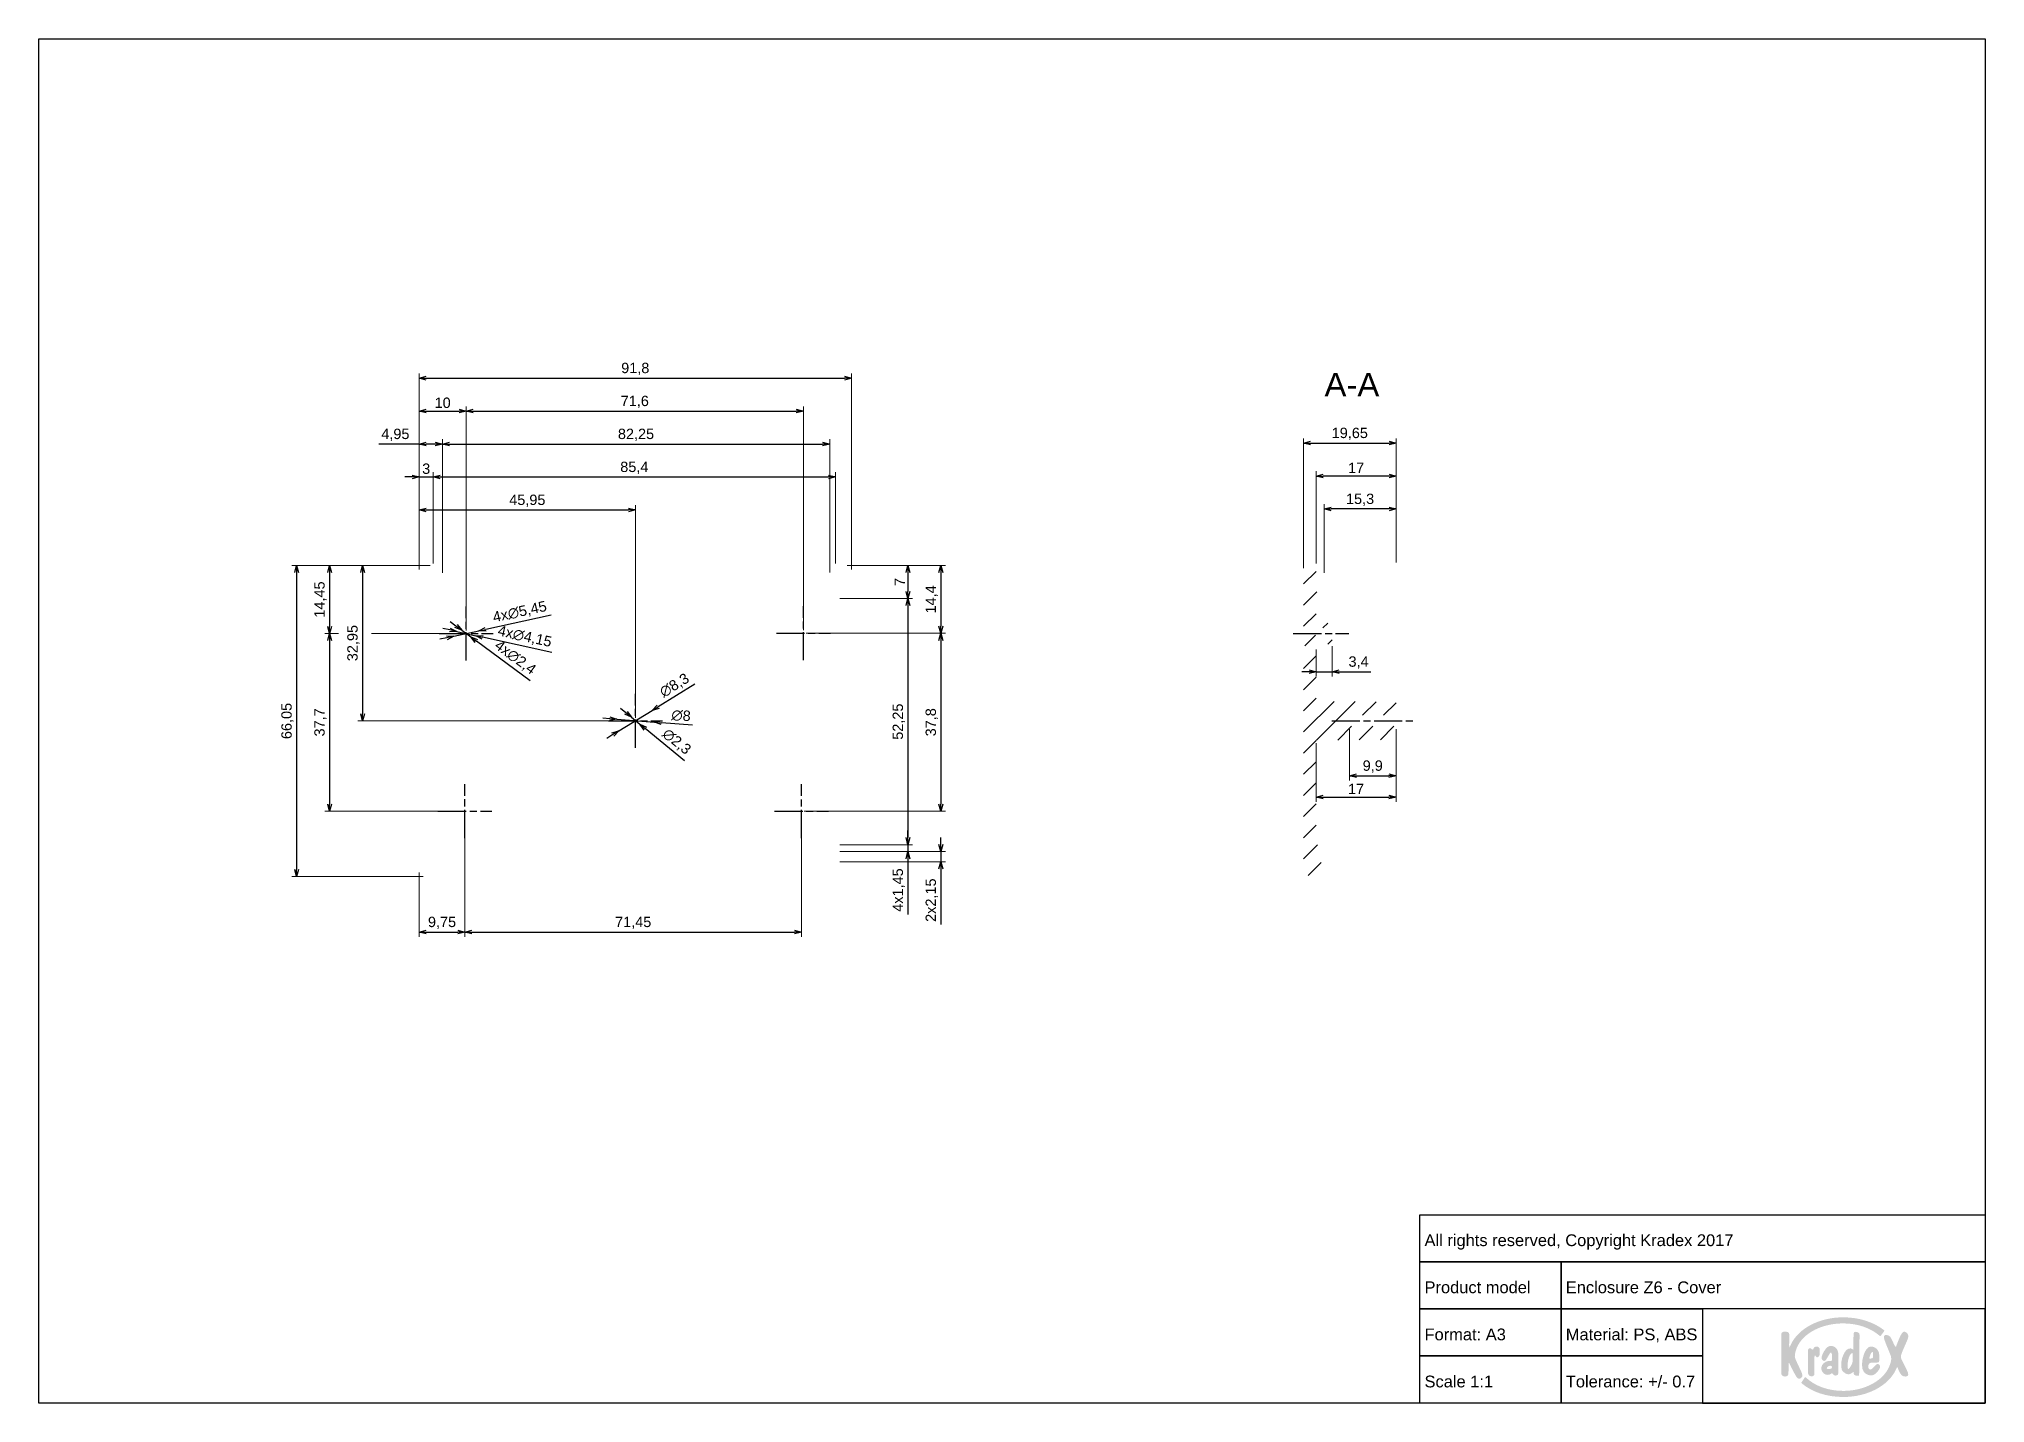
# Paper-space layout 'Cover' of a CAD drawing. Header units: millimetres. Extents: x 0 to 413, y 1 to 290.
import ezdxf

# ---------------------------------------------------------------- set-up
doc = ezdxf.new("R2010")
doc.units = ezdxf.units.MM
doc.linetypes.add('ACAD_ISO10W100', pattern=[18, 12, -3, 0, -3])
doc.linetypes.add('AM_ISO08W050x2', pattern=[9, 6, -0.75, 1.5, -0.75])
for name, color, linetype, lineweight in [('MD_Annotation', 7, 'Continuous', 25), ('MD_Axes', 7, 'ACAD_ISO10W100', 25), ('MD_Hatching', 7, 'Continuous', 25)]:
    doc.layers.add(name, color=color, linetype=linetype, lineweight=lineweight)
doc.layers.add('Tabelka', color=7, linetype='Continuous')
doc.styles.get("Standard").update_dxf_attribs({"font": 'arial.ttf'})
doc.dimstyles.new('ISO-25', dxfattribs={"dimtxt": 2.2, "dimasz": 1.5, "dimexe": 1, "dimexo": 0.625, "dimtad": 1, "dimrnd": 0.05, "dimtxsty": 'Standard', "dimblk": 'OPEN30', "dimcen": 2.5, "dimadec": 0, "dimazin": 0, "dimtfac": 1, "dimtmove": 0, "dimatfit": 3, "dimfxl": 1, "dimlwe": 18, "dimarcsym": 0})

psp = doc.layouts.new('Cover')

# ---------------------------------------------------------------- texts
at = {"insert": (293.476, 40.521), "char_height": 2.5, "attachment_point": 1}
psp.add_mtext_dynamic_manual_height_columns('\\P All rights reserved, Copyright Kradex 2017', width=120, gutter_width=12.5, heights=[0], dxfattribs=at)
at = {"layer": 'MD_Annotation', "color": 7, "insert": (279.028, 214.285), "char_height": 5, "width": 14.29059, "attachment_point": 8}
psp.add_mtext('A-A', dxfattribs=at)
at = {"layer": 'Tabelka', "char_height": 2.5, "attachment_point": 1}
for s, width, heights, insert in [('\\pi15;\\P\\pi0; Product model', 30, [9.962], (293.476, 30.521)), ('\\P Enclosure Z6 - Cover ', 90, [0], (323.476, 30.521)), ('\\P Format: A3', 30, [0], (293.476, 20.521)), ('\\P Material: PS, ABS', 30, [0], (323.476, 20.521)), ('\\P Scale 1:1', 30, [0], (293.476, 10.521)), ('\\P Tolerance: +/- 0.7', 30, [0], (323.476, 10.521))]:
    psp.add_mtext_dynamic_manual_height_columns(s, width=width, gutter_width=12.5, heights=heights, dxfattribs=dict(at, insert=insert))

# ---------------------------------------------------------------- blocks, each defined once
blk = doc.blocks.new('_Open30')
at = {"color": 0, "linetype": 'ByBlock', "lineweight": -2}
for p, q in [((-1, 0.27), (0, 0)), ((0, 0), (-1, -0.27)), ((0, 0), (-1, 0))]:
    blk.add_line(p, q, dxfattribs=at)
blk = doc.blocks.new('*D58')
at = {"layer": 'Defpoints', "color": 0, "transparency": 16777216}
for p in [(172.75, 218.17), (80.95, 176.88), (172.75, 176.88)]:
    blk.add_point(p, dxfattribs=at)
at = {"layer": 'MD_Annotation', "color": 0, "lineweight": 18, "transparency": 16777216}
for p, q in [((80.95, 177.51), (80.95, 219.17)), ((172.75, 177.51), (172.75, 219.17))]:
    blk.add_line(p, q, dxfattribs=at)
at = {"layer": 'MD_Annotation', "color": 0, "lineweight": -2, "transparency": 16777216}
blk.add_line((82.45, 218.17), (171.25, 218.17), dxfattribs=at)
at = {"layer": 'MD_Annotation', "color": 0, "lineweight": -2, "transparency": 16777216, "xscale": 1.5, "yscale": 1.5, "zscale": 1.5, "rotation": 180}
blk.add_blockref('_Open30', (80.95, 218.17), dxfattribs=at)
at = {"layer": 'MD_Annotation', "color": 0, "lineweight": -2, "transparency": 16777216, "xscale": 1.5, "yscale": 1.5, "zscale": 1.5}
blk.add_blockref('_Open30', (172.75, 218.17), dxfattribs=at)
at = {"layer": 'MD_Annotation', "color": 0, "transparency": 16777216, "insert": (126.85, 220.12), "char_height": 2.2, "attachment_point": 5}
blk.add_mtext('91,8', dxfattribs=at)
blk = doc.blocks.new('*D59')
at = {"layer": 'Defpoints', "color": 0, "transparency": 16777216}
for p in [(83.95, 197.17), (83.95, 178.17), (80.95, 176.88)]:
    blk.add_point(p, dxfattribs=at)
at = {"layer": 'MD_Annotation', "color": 0, "lineweight": -2, "transparency": 16777216}
for p, q in [((79.45, 197.17), (77.95, 197.17)), ((80.95, 197.17), (83.95, 197.17)), ((85.45, 197.17), (86.95, 197.17))]:
    blk.add_line(p, q, dxfattribs=at)
at = {"layer": 'MD_Annotation', "color": 0, "lineweight": 18, "transparency": 16777216}
for p, q in [((80.95, 177.51), (80.95, 198.17)), ((83.95, 178.8), (83.95, 198.17))]:
    blk.add_line(p, q, dxfattribs=at)
at = {"layer": 'MD_Annotation', "color": 0, "lineweight": -2, "transparency": 16777216, "xscale": 1.5, "yscale": 1.5, "zscale": 1.5}
blk.add_blockref('_Open30', (80.95, 197.17), dxfattribs=at)
at = {"layer": 'MD_Annotation', "color": 0, "lineweight": -2, "transparency": 16777216, "xscale": 1.5, "yscale": 1.5, "zscale": 1.5, "rotation": 180}
blk.add_blockref('_Open30', (83.95, 197.17), dxfattribs=at)
at = {"layer": 'MD_Annotation', "color": 0, "transparency": 16777216, "insert": (82.45, 198.92), "char_height": 2.2, "attachment_point": 5}
blk.add_mtext('3', dxfattribs=at)
blk = doc.blocks.new('*D60')
at = {"layer": 'Defpoints', "color": 0, "transparency": 16777216}
for p in [(169.35, 197.17), (83.95, 178.17), (169.35, 178.17)]:
    blk.add_point(p, dxfattribs=at)
at = {"layer": 'MD_Annotation', "color": 0, "lineweight": 18, "transparency": 16777216}
for p, q in [((83.95, 178.8), (83.95, 198.17)), ((169.35, 178.8), (169.35, 198.17))]:
    blk.add_line(p, q, dxfattribs=at)
at = {"layer": 'MD_Annotation', "color": 0, "lineweight": -2, "transparency": 16777216}
blk.add_line((85.45, 197.17), (167.85, 197.17), dxfattribs=at)
at = {"layer": 'MD_Annotation', "color": 0, "lineweight": -2, "transparency": 16777216, "xscale": 1.5, "yscale": 1.5, "zscale": 1.5, "rotation": 180}
blk.add_blockref('_Open30', (83.95, 197.17), dxfattribs=at)
at = {"layer": 'MD_Annotation', "color": 0, "lineweight": -2, "transparency": 16777216, "xscale": 1.5, "yscale": 1.5, "zscale": 1.5}
blk.add_blockref('_Open30', (169.35, 197.17), dxfattribs=at)
at = {"layer": 'MD_Annotation', "color": 0, "transparency": 16777216, "insert": (126.65, 199.12), "char_height": 2.2, "attachment_point": 5}
blk.add_mtext('85,4', dxfattribs=at)
blk = doc.blocks.new('*D61')
at = {"layer": 'Defpoints', "color": 0, "transparency": 16777216}
for p in [(90.96, 211.17), (80.95, 176.88), (90.96, 163.92)]:
    blk.add_point(p, dxfattribs=at)
at = {"layer": 'MD_Annotation', "color": 0, "lineweight": 18, "transparency": 16777216}
for p, q in [((80.95, 177.51), (80.95, 212.17)), ((90.96, 164.55), (90.96, 212.17))]:
    blk.add_line(p, q, dxfattribs=at)
at = {"layer": 'MD_Annotation', "color": 0, "lineweight": -2, "transparency": 16777216}
blk.add_line((82.45, 211.17), (89.46, 211.17), dxfattribs=at)
at = {"layer": 'MD_Annotation', "color": 0, "lineweight": -2, "transparency": 16777216, "xscale": 1.5, "yscale": 1.5, "zscale": 1.5, "rotation": 180}
blk.add_blockref('_Open30', (80.95, 211.17), dxfattribs=at)
at = {"layer": 'MD_Annotation', "color": 0, "lineweight": -2, "transparency": 16777216, "xscale": 1.5, "yscale": 1.5, "zscale": 1.5}
blk.add_blockref('_Open30', (90.96, 211.17), dxfattribs=at)
at = {"layer": 'MD_Annotation', "color": 0, "transparency": 16777216, "insert": (85.95, 212.92), "char_height": 2.2, "attachment_point": 5}
blk.add_mtext('10', dxfattribs=at)
blk = doc.blocks.new('*D62')
at = {"layer": 'Defpoints', "color": 0, "transparency": 16777216}
for p in [(162.55, 211.17), (90.96, 163.92), (162.55, 163.98)]:
    blk.add_point(p, dxfattribs=at)
at = {"layer": 'MD_Annotation', "color": 0, "lineweight": 18, "transparency": 16777216}
for p, q in [((90.96, 164.55), (90.96, 212.17)), ((162.55, 164.61), (162.55, 212.17))]:
    blk.add_line(p, q, dxfattribs=at)
at = {"layer": 'MD_Annotation', "color": 0, "lineweight": -2, "transparency": 16777216}
blk.add_line((92.46, 211.17), (161.05, 211.17), dxfattribs=at)
at = {"layer": 'MD_Annotation', "color": 0, "lineweight": -2, "transparency": 16777216, "xscale": 1.5, "yscale": 1.5, "zscale": 1.5, "rotation": 180}
blk.add_blockref('_Open30', (90.96, 211.17), dxfattribs=at)
at = {"layer": 'MD_Annotation', "color": 0, "lineweight": -2, "transparency": 16777216, "xscale": 1.5, "yscale": 1.5, "zscale": 1.5}
blk.add_blockref('_Open30', (162.55, 211.17), dxfattribs=at)
at = {"layer": 'MD_Annotation', "color": 0, "transparency": 16777216, "insert": (126.75, 213.12), "char_height": 2.2, "attachment_point": 5}
blk.add_mtext('71,6', dxfattribs=at)
blk = doc.blocks.new('*D63')
at = {"layer": 'Defpoints', "color": 0, "transparency": 16777216}
for p in [(85.89, 204.17), (80.95, 176.88), (85.89, 176.2)]:
    blk.add_point(p, dxfattribs=at)
at = {"layer": 'MD_Annotation', "color": 0, "lineweight": -2, "transparency": 16777216}
for p, q in [((80.95, 204.17), (72.38, 204.17)), ((84.39, 204.17), (82.45, 204.17))]:
    blk.add_line(p, q, dxfattribs=at)
at = {"layer": 'MD_Annotation', "color": 0, "lineweight": 18, "transparency": 16777216}
for p, q in [((80.95, 177.51), (80.95, 205.17)), ((85.89, 176.83), (85.89, 205.17))]:
    blk.add_line(p, q, dxfattribs=at)
at = {"layer": 'MD_Annotation', "color": 0, "lineweight": -2, "transparency": 16777216, "xscale": 1.5, "yscale": 1.5, "zscale": 1.5, "rotation": 180}
blk.add_blockref('_Open30', (80.95, 204.17), dxfattribs=at)
at = {"layer": 'MD_Annotation', "color": 0, "lineweight": -2, "transparency": 16777216, "xscale": 1.5, "yscale": 1.5, "zscale": 1.5}
blk.add_blockref('_Open30', (85.89, 204.17), dxfattribs=at)
at = {"layer": 'MD_Annotation', "color": 0, "transparency": 16777216, "insert": (75.91, 206.12), "char_height": 2.2, "attachment_point": 5}
blk.add_mtext('4,95', dxfattribs=at)
blk = doc.blocks.new('*D64')
at = {"layer": 'Defpoints', "color": 0, "transparency": 16777216}
for p in [(168.14, 204.17), (85.89, 176.2), (168.14, 176.25)]:
    blk.add_point(p, dxfattribs=at)
at = {"layer": 'MD_Annotation', "color": 0, "lineweight": 18, "transparency": 16777216}
for p, q in [((85.89, 176.83), (85.89, 205.17)), ((168.14, 176.88), (168.14, 205.17))]:
    blk.add_line(p, q, dxfattribs=at)
at = {"layer": 'MD_Annotation', "color": 0, "lineweight": -2, "transparency": 16777216}
blk.add_line((87.39, 204.17), (166.64, 204.17), dxfattribs=at)
at = {"layer": 'MD_Annotation', "color": 0, "lineweight": -2, "transparency": 16777216, "xscale": 1.5, "yscale": 1.5, "zscale": 1.5, "rotation": 180}
blk.add_blockref('_Open30', (85.89, 204.17), dxfattribs=at)
at = {"layer": 'MD_Annotation', "color": 0, "lineweight": -2, "transparency": 16777216, "xscale": 1.5, "yscale": 1.5, "zscale": 1.5}
blk.add_blockref('_Open30', (168.14, 204.17), dxfattribs=at)
at = {"layer": 'MD_Annotation', "color": 0, "transparency": 16777216, "insert": (127.01, 206.12), "char_height": 2.2, "attachment_point": 5}
blk.add_mtext('82,25', dxfattribs=at)
blk = doc.blocks.new('*D65')
at = {"layer": 'Defpoints', "color": 0, "transparency": 16777216}
for p in [(126.92, 190.17), (80.95, 176.88), (126.92, 145.41)]:
    blk.add_point(p, dxfattribs=at)
at = {"layer": 'MD_Annotation', "color": 0, "lineweight": 18, "transparency": 16777216}
for p, q in [((80.95, 177.51), (80.95, 191.17)), ((126.92, 146.04), (126.92, 191.17))]:
    blk.add_line(p, q, dxfattribs=at)
at = {"layer": 'MD_Annotation', "color": 0, "lineweight": -2, "transparency": 16777216}
blk.add_line((82.45, 190.17), (125.42, 190.17), dxfattribs=at)
at = {"layer": 'MD_Annotation', "color": 0, "lineweight": -2, "transparency": 16777216, "xscale": 1.5, "yscale": 1.5, "zscale": 1.5, "rotation": 180}
blk.add_blockref('_Open30', (80.95, 190.17), dxfattribs=at)
at = {"layer": 'MD_Annotation', "color": 0, "lineweight": -2, "transparency": 16777216, "xscale": 1.5, "yscale": 1.5, "zscale": 1.5}
blk.add_blockref('_Open30', (126.92, 190.17), dxfattribs=at)
at = {"layer": 'MD_Annotation', "color": 0, "transparency": 16777216, "insert": (103.93, 192.12), "char_height": 2.2, "attachment_point": 5}
blk.add_mtext('45,95', dxfattribs=at)
blk = doc.blocks.new('*D66')
at = {"layer": 'Defpoints', "color": 0, "transparency": 16777216}
for p in [(82.45, 178.38), (54.95, 112.33), (82.45, 112.33)]:
    blk.add_point(p, dxfattribs=at)
at = {"layer": 'MD_Annotation', "color": 0, "lineweight": 18, "transparency": 16777216}
for p, q in [((81.82, 178.38), (53.95, 178.38)), ((81.82, 112.33), (53.95, 112.33))]:
    blk.add_line(p, q, dxfattribs=at)
at = {"layer": 'MD_Annotation', "color": 0, "lineweight": -2, "transparency": 16777216}
blk.add_line((54.95, 176.88), (54.95, 113.83), dxfattribs=at)
at = {"layer": 'MD_Annotation', "color": 0, "lineweight": -2, "transparency": 16777216, "xscale": 1.5, "yscale": 1.5, "zscale": 1.5}
for p, rotation in [((54.95, 178.38), 90), ((54.95, 112.33), 270)]:
    blk.add_blockref('_Open30', p, dxfattribs=dict(at, rotation=rotation))
at = {"layer": 'MD_Annotation', "color": 0, "transparency": 16777216, "insert": (53, 145.36), "char_height": 2.2, "attachment_point": 5, "rotation": 90}
blk.add_mtext('66,05', dxfattribs=at)
blk = doc.blocks.new('*D67')
at = {"layer": 'Defpoints', "color": 0, "transparency": 16777216}
for p in [(82.45, 178.38), (61.95, 163.92), (90.96, 163.92)]:
    blk.add_point(p, dxfattribs=at)
at = {"layer": 'MD_Annotation', "color": 0, "lineweight": 18, "transparency": 16777216}
for p, q in [((81.82, 178.38), (60.95, 178.38)), ((63.8, 163.92), (60.95, 163.92)), ((90.33, 163.92), (70.82, 163.92))]:
    blk.add_line(p, q, dxfattribs=at)
at = {"layer": 'MD_Annotation', "color": 0, "lineweight": -2, "transparency": 16777216}
blk.add_line((61.95, 176.88), (61.95, 165.42), dxfattribs=at)
at = {"layer": 'MD_Annotation', "color": 0, "lineweight": -2, "transparency": 16777216, "xscale": 1.5, "yscale": 1.5, "zscale": 1.5}
for p, rotation in [((61.95, 178.38), 90), ((61.95, 163.92), 270)]:
    blk.add_blockref('_Open30', p, dxfattribs=dict(at, rotation=rotation))
at = {"layer": 'MD_Annotation', "color": 0, "transparency": 16777216, "insert": (60, 171.15), "char_height": 2.2, "attachment_point": 5, "rotation": 90}
blk.add_mtext('14,45', dxfattribs=at)
blk = doc.blocks.new('*D68')
at = {"layer": 'Defpoints', "color": 0, "transparency": 16777216}
for p in [(90.96, 163.92), (61.95, 126.21), (90.68, 126.21)]:
    blk.add_point(p, dxfattribs=at)
at = {"layer": 'MD_Annotation', "color": 0, "lineweight": 18, "transparency": 16777216}
for p, q in [((63.8, 163.92), (60.95, 163.92)), ((90.33, 163.92), (70.82, 163.92)), ((90.06, 126.21), (60.95, 126.21))]:
    blk.add_line(p, q, dxfattribs=at)
at = {"layer": 'MD_Annotation', "color": 0, "lineweight": -2, "transparency": 16777216}
blk.add_line((61.95, 162.42), (61.95, 127.71), dxfattribs=at)
at = {"layer": 'MD_Annotation', "color": 0, "lineweight": -2, "transparency": 16777216, "xscale": 1.5, "yscale": 1.5, "zscale": 1.5}
for p, rotation in [((61.95, 163.92), 90), ((61.95, 126.21), 270)]:
    blk.add_blockref('_Open30', p, dxfattribs=dict(at, rotation=rotation))
at = {"layer": 'MD_Annotation', "color": 0, "transparency": 16777216, "insert": (60, 145.06), "char_height": 2.2, "attachment_point": 5, "rotation": 90}
blk.add_mtext('37,7', dxfattribs=at)
blk = doc.blocks.new('*D69')
at = {"layer": 'Defpoints', "color": 0, "transparency": 16777216}
for p in [(171.25, 178.38), (162.55, 163.98), (191.75, 163.98)]:
    blk.add_point(p, dxfattribs=at)
at = {"layer": 'MD_Annotation', "color": 0, "lineweight": 18, "transparency": 16777216}
for p, q in [((171.87, 178.38), (192.75, 178.38)), ((163.17, 163.98), (192.75, 163.98))]:
    blk.add_line(p, q, dxfattribs=at)
at = {"layer": 'MD_Annotation', "color": 0, "lineweight": -2, "transparency": 16777216}
blk.add_line((191.75, 176.88), (191.75, 165.48), dxfattribs=at)
at = {"layer": 'MD_Annotation', "color": 0, "lineweight": -2, "transparency": 16777216, "xscale": 1.5, "yscale": 1.5, "zscale": 1.5}
for p, rotation in [((191.75, 178.38), 90), ((191.75, 163.98), 270)]:
    blk.add_blockref('_Open30', p, dxfattribs=dict(at, rotation=rotation))
at = {"layer": 'MD_Annotation', "color": 0, "transparency": 16777216, "insert": (189.8, 171.18), "char_height": 2.2, "attachment_point": 5, "rotation": 90}
blk.add_mtext('14,4', dxfattribs=at)
blk = doc.blocks.new('*D70')
at = {"layer": 'Defpoints', "color": 0, "transparency": 16777216}
for p in [(162.55, 163.98), (162.13, 126.19), (191.75, 126.19)]:
    blk.add_point(p, dxfattribs=at)
at = {"layer": 'MD_Annotation', "color": 0, "lineweight": 18, "transparency": 16777216}
for p, q in [((163.17, 163.98), (192.75, 163.98)), ((162.75, 126.19), (192.75, 126.19))]:
    blk.add_line(p, q, dxfattribs=at)
at = {"layer": 'MD_Annotation', "color": 0, "lineweight": -2, "transparency": 16777216}
blk.add_line((191.75, 162.48), (191.75, 127.69), dxfattribs=at)
at = {"layer": 'MD_Annotation', "color": 0, "lineweight": -2, "transparency": 16777216, "xscale": 1.5, "yscale": 1.5, "zscale": 1.5}
for p, rotation in [((191.75, 163.98), 90), ((191.75, 126.19), 270)]:
    blk.add_blockref('_Open30', p, dxfattribs=dict(at, rotation=rotation))
at = {"layer": 'MD_Annotation', "color": 0, "transparency": 16777216, "insert": (189.8, 145.09), "char_height": 2.2, "attachment_point": 5, "rotation": 90}
blk.add_mtext('37,8', dxfattribs=at)
blk = doc.blocks.new('*D71')
at = {"layer": 'Defpoints', "color": 0, "transparency": 16777216}
for p in [(90.68, 126.21), (80.95, 113.83), (90.68, 100.54)]:
    blk.add_point(p, dxfattribs=at)
at = {"layer": 'MD_Annotation', "color": 0, "lineweight": 18, "transparency": 16777216}
for p, q in [((90.68, 125.58), (90.68, 99.54)), ((80.95, 113.21), (80.95, 99.54))]:
    blk.add_line(p, q, dxfattribs=at)
at = {"layer": 'MD_Annotation', "color": 0, "lineweight": -2, "transparency": 16777216}
blk.add_line((82.45, 100.54), (89.18, 100.54), dxfattribs=at)
at = {"layer": 'MD_Annotation', "color": 0, "lineweight": -2, "transparency": 16777216, "xscale": 1.5, "yscale": 1.5, "zscale": 1.5, "rotation": 180}
blk.add_blockref('_Open30', (80.95, 100.54), dxfattribs=at)
at = {"layer": 'MD_Annotation', "color": 0, "lineweight": -2, "transparency": 16777216, "xscale": 1.5, "yscale": 1.5, "zscale": 1.5}
blk.add_blockref('_Open30', (90.68, 100.54), dxfattribs=at)
at = {"layer": 'MD_Annotation', "color": 0, "transparency": 16777216, "insert": (85.82, 102.49), "char_height": 2.2, "attachment_point": 5}
blk.add_mtext('9,75', dxfattribs=at)
blk = doc.blocks.new('*D72')
at = {"layer": 'Defpoints', "color": 0, "transparency": 16777216}
for p in [(90.68, 126.21), (162.13, 126.19), (162.13, 100.54)]:
    blk.add_point(p, dxfattribs=at)
at = {"layer": 'MD_Annotation', "color": 0, "lineweight": 18, "transparency": 16777216}
for p, q in [((90.68, 125.58), (90.68, 99.54)), ((162.13, 125.57), (162.13, 99.54))]:
    blk.add_line(p, q, dxfattribs=at)
at = {"layer": 'MD_Annotation', "color": 0, "lineweight": -2, "transparency": 16777216}
blk.add_line((92.18, 100.54), (160.63, 100.54), dxfattribs=at)
at = {"layer": 'MD_Annotation', "color": 0, "lineweight": -2, "transparency": 16777216, "xscale": 1.5, "yscale": 1.5, "zscale": 1.5, "rotation": 180}
blk.add_blockref('_Open30', (90.68, 100.54), dxfattribs=at)
at = {"layer": 'MD_Annotation', "color": 0, "lineweight": -2, "transparency": 16777216, "xscale": 1.5, "yscale": 1.5, "zscale": 1.5}
blk.add_blockref('_Open30', (162.13, 100.54), dxfattribs=at)
at = {"layer": 'MD_Annotation', "color": 0, "transparency": 16777216, "insert": (126.41, 102.49), "char_height": 2.2, "attachment_point": 5}
blk.add_mtext('71,45', dxfattribs=at)
blk = doc.blocks.new('*D73')
at = {"layer": 'Defpoints', "color": 0, "transparency": 16777216}
for p in [(83.91, 178.38), (68.95, 145.41), (126.92, 145.41)]:
    blk.add_point(p, dxfattribs=at)
at = {"layer": 'MD_Annotation', "color": 0, "lineweight": 18, "transparency": 16777216}
for p, q in [((83.28, 178.38), (67.95, 178.38)), ((126.29, 145.41), (67.95, 145.41))]:
    blk.add_line(p, q, dxfattribs=at)
at = {"layer": 'MD_Annotation', "color": 0, "lineweight": -2, "transparency": 16777216}
blk.add_line((68.95, 176.88), (68.95, 146.91), dxfattribs=at)
at = {"layer": 'MD_Annotation', "color": 0, "lineweight": -2, "transparency": 16777216, "xscale": 1.5, "yscale": 1.5, "zscale": 1.5}
for p, rotation in [((68.95, 178.38), 90), ((68.95, 145.41), 270)]:
    blk.add_blockref('_Open30', p, dxfattribs=dict(at, rotation=rotation))
at = {"layer": 'MD_Annotation', "color": 0, "transparency": 16777216, "insert": (67, 161.9), "char_height": 2.2, "attachment_point": 5, "rotation": 90}
blk.add_mtext('32,95', dxfattribs=at)
blk = doc.blocks.new('*D74')
at = {"layer": 'Defpoints', "color": 0, "transparency": 16777216}
for p in [(171.25, 178.38), (169.63, 171.36), (184.75, 171.36)]:
    blk.add_point(p, dxfattribs=at)
at = {"layer": 'MD_Annotation', "color": 0, "lineweight": 18, "transparency": 16777216}
for p, q in [((171.87, 178.38), (185.75, 178.38)), ((170.26, 171.36), (185.75, 171.36))]:
    blk.add_line(p, q, dxfattribs=at)
at = {"layer": 'MD_Annotation', "color": 0, "lineweight": -2, "transparency": 16777216}
blk.add_line((184.75, 176.88), (184.75, 172.86), dxfattribs=at)
at = {"layer": 'MD_Annotation', "color": 0, "lineweight": -2, "transparency": 16777216, "xscale": 1.5, "yscale": 1.5, "zscale": 1.5}
for p, rotation in [((184.75, 178.38), 90), ((184.75, 171.36), 270)]:
    blk.add_blockref('_Open30', p, dxfattribs=dict(at, rotation=rotation))
at = {"layer": 'MD_Annotation', "color": 0, "transparency": 16777216, "insert": (183.02, 174.87), "char_height": 2.2, "attachment_point": 5, "rotation": 90}
blk.add_mtext('7', dxfattribs=at)
blk = doc.blocks.new('*D75')
at = {"layer": 'Defpoints', "color": 0, "transparency": 16777216}
for p in [(169.63, 171.36), (169.65, 119.09), (184.75, 119.09)]:
    blk.add_point(p, dxfattribs=at)
at = {"layer": 'MD_Annotation', "color": 0, "lineweight": 18, "transparency": 16777216}
for p, q in [((170.26, 171.36), (185.75, 171.36)), ((170.27, 119.09), (185.75, 119.09))]:
    blk.add_line(p, q, dxfattribs=at)
at = {"layer": 'MD_Annotation', "color": 0, "lineweight": -2, "transparency": 16777216}
blk.add_line((184.75, 169.86), (184.75, 120.59), dxfattribs=at)
at = {"layer": 'MD_Annotation', "color": 0, "lineweight": -2, "transparency": 16777216, "xscale": 1.5, "yscale": 1.5, "zscale": 1.5}
for p, rotation in [((184.75, 171.36), 90), ((184.75, 119.09), 270)]:
    blk.add_blockref('_Open30', p, dxfattribs=dict(at, rotation=rotation))
at = {"layer": 'MD_Annotation', "color": 0, "transparency": 16777216, "insert": (182.8, 145.22), "char_height": 2.2, "attachment_point": 5, "rotation": 90}
blk.add_mtext('52,25', dxfattribs=at)
blk = doc.blocks.new('*D76')
at = {"layer": 'Defpoints', "color": 0, "transparency": 16777216}
for p in [(169.65, 119.09), (169.65, 117.62), (184.75, 117.62)]:
    blk.add_point(p, dxfattribs=at)
at = {"layer": 'MD_Annotation', "color": 0, "lineweight": -2, "transparency": 16777216}
for p, q in [((184.75, 120.59), (184.75, 122.09)), ((184.75, 119.09), (184.75, 117.62)), ((184.75, 116.12), (184.75, 104.3))]:
    blk.add_line(p, q, dxfattribs=at)
at = {"layer": 'MD_Annotation', "color": 0, "lineweight": 18, "transparency": 16777216}
for p, q in [((170.27, 119.09), (185.75, 119.09)), ((170.27, 117.62), (185.75, 117.62))]:
    blk.add_line(p, q, dxfattribs=at)
at = {"layer": 'MD_Annotation', "color": 0, "lineweight": -2, "transparency": 16777216, "xscale": 1.5, "yscale": 1.5, "zscale": 1.5}
for p, rotation in [((184.75, 119.09), 270), ((184.75, 117.62), 90)]:
    blk.add_blockref('_Open30', p, dxfattribs=dict(at, rotation=rotation))
at = {"layer": 'MD_Annotation', "color": 0, "transparency": 16777216, "insert": (182.8, 109.46), "char_height": 2.2, "attachment_point": 5, "rotation": 90}
blk.add_mtext('4x1,45', dxfattribs=at)
blk = doc.blocks.new('*D77')
at = {"layer": 'Defpoints', "color": 0, "transparency": 16777216}
for p in [(169.65, 117.62), (169.65, 115.45), (191.75, 115.45)]:
    blk.add_point(p, dxfattribs=at)
at = {"layer": 'MD_Annotation', "color": 0, "lineweight": -2, "transparency": 16777216}
for p, q in [((191.75, 119.12), (191.75, 120.62)), ((191.75, 117.62), (191.75, 115.45)), ((191.75, 113.95), (191.75, 102.18))]:
    blk.add_line(p, q, dxfattribs=at)
at = {"layer": 'MD_Annotation', "color": 0, "lineweight": 18, "transparency": 16777216}
for p, q in [((170.27, 117.62), (192.75, 117.62)), ((170.27, 115.45), (192.75, 115.45))]:
    blk.add_line(p, q, dxfattribs=at)
at = {"layer": 'MD_Annotation', "color": 0, "lineweight": -2, "transparency": 16777216, "xscale": 1.5, "yscale": 1.5, "zscale": 1.5}
for p, rotation in [((191.75, 117.62), 270), ((191.75, 115.45), 90)]:
    blk.add_blockref('_Open30', p, dxfattribs=dict(at, rotation=rotation))
at = {"layer": 'MD_Annotation', "color": 0, "transparency": 16777216, "insert": (189.8, 107.31), "char_height": 2.2, "attachment_point": 5, "rotation": 90}
blk.add_mtext('2x2,15', dxfattribs=at)
blk = doc.blocks.new('*D78')
at = {"layer": 'Defpoints', "color": 0, "transparency": 16777216}
for p in [(88.29, 163.34), (93.63, 164.5)]:
    blk.add_point(p, dxfattribs=at)
at = {"layer": 'MD_Annotation', "color": 0, "lineweight": -2, "transparency": 16777216}
for p, q in [((108.97, 167.83), (95.09, 164.82)), ((86.82, 163.02), (85.36, 162.71)), ((88.29, 163.34), (93.63, 164.5))]:
    blk.add_line(p, q, dxfattribs=at)
at = {"layer": 'MD_Annotation', "color": 0, "lineweight": -2, "transparency": 16777216, "xscale": 1.5, "yscale": 1.5, "zscale": 1.5}
for p, rotation in [((88.29, 163.34), 12.25178492498094), ((93.63, 164.5), 192.2517849249809)]:
    blk.add_blockref('_Open30', p, dxfattribs=dict(at, rotation=rotation))
at = {"layer": 'MD_Annotation', "color": 0, "transparency": 16777216, "insert": (102.34, 168.42), "char_height": 2.2, "attachment_point": 5, "rotation": 12.2518}
blk.add_mtext('4x∅5,45', dxfattribs=at)
blk = doc.blocks.new('*D79')
at = {"layer": 'Defpoints', "color": 0, "transparency": 16777216}
for p in [(88.94, 164.37), (92.98, 163.47)]:
    blk.add_point(p, dxfattribs=at)
at = {"layer": 'MD_Annotation', "color": 0, "lineweight": -2, "transparency": 16777216}
for p, q in [((87.47, 164.7), (86.01, 165.02)), ((88.94, 164.37), (92.98, 163.47)), ((109.14, 159.88), (94.44, 163.15))]:
    blk.add_line(p, q, dxfattribs=at)
at = {"layer": 'MD_Annotation', "color": 0, "lineweight": -2, "transparency": 16777216, "xscale": 1.5, "yscale": 1.5, "zscale": 1.5}
for p, rotation in [((88.94, 164.37), 347.4674686760469), ((92.98, 163.47), 167.4674686760469)]:
    blk.add_blockref('_Open30', p, dxfattribs=dict(at, rotation=rotation))
at = {"layer": 'MD_Annotation', "color": 0, "transparency": 16777216, "insert": (103.37, 163.19), "char_height": 2.2, "attachment_point": 5, "rotation": 347.4675}
blk.add_mtext('4x∅4,15', dxfattribs=at)
blk = doc.blocks.new('*D80')
at = {"layer": 'Defpoints', "color": 0, "transparency": 16777216}
for p in [(89.99, 164.63), (91.92, 163.21)]:
    blk.add_point(p, dxfattribs=at)
at = {"layer": 'MD_Annotation', "color": 0, "lineweight": -2, "transparency": 16777216}
for p, q in [((88.78, 165.52), (87.58, 166.41)), ((89.99, 164.63), (91.92, 163.21)), ((104.55, 153.91), (93.13, 162.32))]:
    blk.add_line(p, q, dxfattribs=at)
at = {"layer": 'MD_Annotation', "color": 0, "lineweight": -2, "transparency": 16777216, "xscale": 1.5, "yscale": 1.5, "zscale": 1.5}
for p, rotation in [((89.99, 164.63), 323.6433037123244), ((91.92, 163.21), 143.6433037123244)]:
    blk.add_blockref('_Open30', p, dxfattribs=dict(at, rotation=rotation))
at = {"layer": 'MD_Annotation', "color": 0, "transparency": 16777216, "insert": (101.31, 158.76), "char_height": 2.2, "attachment_point": 5, "rotation": 323.6433}
blk.add_mtext('4x∅2,4', dxfattribs=at)
blk = doc.blocks.new('*D81')
at = {"layer": 'Defpoints', "color": 0, "transparency": 16777216}
for p in [(130.45, 147.58), (123.39, 143.25)]:
    blk.add_point(p, dxfattribs=at)
at = {"layer": 'MD_Annotation', "color": 0, "lineweight": -2, "transparency": 16777216}
for p, q in [((139.52, 153.15), (131.72, 148.36)), ((123.39, 143.25), (130.45, 147.58)), ((122.11, 142.46), (120.83, 141.67))]:
    blk.add_line(p, q, dxfattribs=at)
at = {"layer": 'MD_Annotation', "color": 0, "lineweight": -2, "transparency": 16777216, "xscale": 1.5, "yscale": 1.5, "zscale": 1.5}
for p, rotation in [((130.45, 147.58), 211.5625567842013), ((123.39, 143.25), 31.56255678420136)]:
    blk.add_blockref('_Open30', p, dxfattribs=dict(at, rotation=rotation))
at = {"layer": 'MD_Annotation', "color": 0, "transparency": 16777216, "insert": (135.22, 152.84), "char_height": 2.2, "attachment_point": 5, "rotation": 31.5626}
blk.add_mtext('∅8,3', dxfattribs=at)
blk = doc.blocks.new('*D82')
at = {"layer": 'Defpoints', "color": 0, "transparency": 16777216}
for p in [(122.92, 145.72), (130.91, 145.11)]:
    blk.add_point(p, dxfattribs=at)
at = {"layer": 'MD_Annotation', "color": 0, "lineweight": -2, "transparency": 16777216}
for p, q in [((121.43, 145.83), (119.93, 145.95)), ((122.92, 145.72), (130.91, 145.11)), ((138.98, 144.49), (132.41, 144.99))]:
    blk.add_line(p, q, dxfattribs=at)
at = {"layer": 'MD_Annotation', "color": 0, "lineweight": -2, "transparency": 16777216, "xscale": 1.5, "yscale": 1.5, "zscale": 1.5}
for p, rotation in [((122.92, 145.72), 355.6363354856447), ((130.91, 145.11), 175.6363354856447)]:
    blk.add_blockref('_Open30', p, dxfattribs=dict(at, rotation=rotation))
at = {"layer": 'MD_Annotation', "color": 0, "transparency": 16777216, "insert": (136.58, 146.49), "char_height": 2.2, "attachment_point": 5, "rotation": 355.6363}
blk.add_mtext('∅8', dxfattribs=at)
blk = doc.blocks.new('*D83')
at = {"layer": 'Defpoints', "color": 0, "transparency": 16777216}
for p in [(126.03, 146.14), (127.81, 144.68)]:
    blk.add_point(p, dxfattribs=at)
at = {"layer": 'MD_Annotation', "color": 0, "lineweight": -2, "transparency": 16777216}
for p, q in [((124.87, 147.09), (123.71, 148.04)), ((126.03, 146.14), (127.81, 144.68)), ((137.28, 136.93), (128.97, 143.73))]:
    blk.add_line(p, q, dxfattribs=at)
at = {"layer": 'MD_Annotation', "color": 0, "lineweight": -2, "transparency": 16777216, "xscale": 1.5, "yscale": 1.5, "zscale": 1.5}
for p, rotation in [((126.03, 146.14), 320.7184232191352), ((127.81, 144.68), 140.7184232191352)]:
    blk.add_blockref('_Open30', p, dxfattribs=dict(at, rotation=rotation))
at = {"layer": 'MD_Annotation', "color": 0, "transparency": 16777216, "insert": (135.58, 140.89), "char_height": 2.2, "attachment_point": 5, "rotation": 320.7184}
blk.add_mtext('∅2,3', dxfattribs=at)
blk = doc.blocks.new('*D84')
at = {"layer": 'Defpoints', "color": 0, "transparency": 16777216}
for p in [(288.42, 204.38), (288.42, 178.38), (268.75, 177.15)]:
    blk.add_point(p, dxfattribs=at)
at = {"layer": 'MD_Annotation', "color": 0, "lineweight": 18, "transparency": 16777216}
for p, q in [((268.75, 177.78), (268.75, 205.38)), ((288.42, 179.01), (288.42, 205.38))]:
    blk.add_line(p, q, dxfattribs=at)
at = {"layer": 'MD_Annotation', "color": 0, "lineweight": -2, "transparency": 16777216}
blk.add_line((270.25, 204.38), (286.92, 204.38), dxfattribs=at)
at = {"layer": 'MD_Annotation', "color": 0, "lineweight": -2, "transparency": 16777216, "xscale": 1.5, "yscale": 1.5, "zscale": 1.5, "rotation": 180}
blk.add_blockref('_Open30', (268.75, 204.38), dxfattribs=at)
at = {"layer": 'MD_Annotation', "color": 0, "lineweight": -2, "transparency": 16777216, "xscale": 1.5, "yscale": 1.5, "zscale": 1.5}
blk.add_blockref('_Open30', (288.42, 204.38), dxfattribs=at)
at = {"layer": 'MD_Annotation', "color": 0, "transparency": 16777216, "insert": (278.58, 206.33), "char_height": 2.2, "attachment_point": 5}
blk.add_mtext('19,65', dxfattribs=at)
blk = doc.blocks.new('*D85')
at = {"layer": 'Defpoints', "color": 0, "transparency": 16777216}
for p in [(271.42, 197.38), (271.42, 178.17), (288.42, 178.38)]:
    blk.add_point(p, dxfattribs=at)
at = {"layer": 'MD_Annotation', "color": 0, "lineweight": 18, "transparency": 16777216}
for p, q in [((271.42, 178.8), (271.42, 198.38)), ((288.42, 179.01), (288.42, 198.38))]:
    blk.add_line(p, q, dxfattribs=at)
at = {"layer": 'MD_Annotation', "color": 0, "lineweight": -2, "transparency": 16777216}
blk.add_line((286.92, 197.38), (272.92, 197.38), dxfattribs=at)
at = {"layer": 'MD_Annotation', "color": 0, "lineweight": -2, "transparency": 16777216, "xscale": 1.5, "yscale": 1.5, "zscale": 1.5, "rotation": 180}
blk.add_blockref('_Open30', (271.42, 197.38), dxfattribs=at)
at = {"layer": 'MD_Annotation', "color": 0, "lineweight": -2, "transparency": 16777216, "xscale": 1.5, "yscale": 1.5, "zscale": 1.5}
blk.add_blockref('_Open30', (288.42, 197.38), dxfattribs=at)
at = {"layer": 'MD_Annotation', "color": 0, "transparency": 16777216, "insert": (279.92, 199.11), "char_height": 2.2, "attachment_point": 5}
blk.add_mtext('17', dxfattribs=at)
blk = doc.blocks.new('*D86')
at = {"layer": 'Defpoints', "color": 0, "transparency": 16777216}
for p in [(273.11, 190.38), (288.42, 178.38), (273.11, 176.22)]:
    blk.add_point(p, dxfattribs=at)
at = {"layer": 'MD_Annotation', "color": 0, "lineweight": 18, "transparency": 16777216}
for p, q in [((273.11, 176.85), (273.11, 191.38)), ((288.42, 179.01), (288.42, 191.38))]:
    blk.add_line(p, q, dxfattribs=at)
at = {"layer": 'MD_Annotation', "color": 0, "lineweight": -2, "transparency": 16777216}
blk.add_line((286.92, 190.38), (274.61, 190.38), dxfattribs=at)
at = {"layer": 'MD_Annotation', "color": 0, "lineweight": -2, "transparency": 16777216, "xscale": 1.5, "yscale": 1.5, "zscale": 1.5, "rotation": 180}
blk.add_blockref('_Open30', (273.11, 190.38), dxfattribs=at)
at = {"layer": 'MD_Annotation', "color": 0, "lineweight": -2, "transparency": 16777216, "xscale": 1.5, "yscale": 1.5, "zscale": 1.5}
blk.add_blockref('_Open30', (288.42, 190.38), dxfattribs=at)
at = {"layer": 'MD_Annotation', "color": 0, "transparency": 16777216, "insert": (280.76, 192.33), "char_height": 2.2, "attachment_point": 5}
blk.add_mtext('15,3', dxfattribs=at)
blk = doc.blocks.new('*D87')
at = {"layer": 'Defpoints', "color": 0, "transparency": 16777216}
for p in [(271.42, 161.19), (274.82, 161.85), (274.82, 155.83)]:
    blk.add_point(p, dxfattribs=at)
at = {"layer": 'MD_Annotation', "color": 0, "lineweight": 18, "transparency": 16777216}
for p, q in [((274.82, 161.23), (274.82, 154.83)), ((271.42, 160.57), (271.42, 154.83))]:
    blk.add_line(p, q, dxfattribs=at)
at = {"layer": 'MD_Annotation', "color": 0, "lineweight": -2, "transparency": 16777216}
for p, q in [((269.92, 155.83), (268.42, 155.83)), ((271.42, 155.83), (274.82, 155.83)), ((276.32, 155.83), (283.06, 155.83))]:
    blk.add_line(p, q, dxfattribs=at)
at = {"layer": 'MD_Annotation', "color": 0, "lineweight": -2, "transparency": 16777216, "xscale": 1.5, "yscale": 1.5, "zscale": 1.5}
blk.add_blockref('_Open30', (271.42, 155.83), dxfattribs=at)
at = {"layer": 'MD_Annotation', "color": 0, "lineweight": -2, "transparency": 16777216, "xscale": 1.5, "yscale": 1.5, "zscale": 1.5, "rotation": 180}
blk.add_blockref('_Open30', (274.82, 155.83), dxfattribs=at)
at = {"layer": 'MD_Annotation', "color": 0, "transparency": 16777216, "insert": (280.44, 157.77), "char_height": 2.2, "attachment_point": 5}
blk.add_mtext('3,4', dxfattribs=at)
blk = doc.blocks.new('*D88')
at = {"layer": 'Defpoints', "color": 0, "transparency": 16777216}
for p in [(278.5, 144.26), (288.4, 144.26), (288.4, 133.73)]:
    blk.add_point(p, dxfattribs=at)
at = {"layer": 'MD_Annotation', "color": 0, "lineweight": 18, "transparency": 16777216}
for p, q in [((278.5, 143.64), (278.5, 132.73)), ((288.4, 143.64), (288.4, 132.73))]:
    blk.add_line(p, q, dxfattribs=at)
at = {"layer": 'MD_Annotation', "color": 0, "lineweight": -2, "transparency": 16777216}
blk.add_line((280, 133.73), (286.9, 133.73), dxfattribs=at)
at = {"layer": 'MD_Annotation', "color": 0, "lineweight": -2, "transparency": 16777216, "xscale": 1.5, "yscale": 1.5, "zscale": 1.5, "rotation": 180}
blk.add_blockref('_Open30', (278.5, 133.73), dxfattribs=at)
at = {"layer": 'MD_Annotation', "color": 0, "lineweight": -2, "transparency": 16777216, "xscale": 1.5, "yscale": 1.5, "zscale": 1.5}
blk.add_blockref('_Open30', (288.4, 133.73), dxfattribs=at)
at = {"layer": 'MD_Annotation', "color": 0, "transparency": 16777216, "insert": (283.45, 135.68), "char_height": 2.2, "attachment_point": 5}
blk.add_mtext('9,9', dxfattribs=at)
blk = doc.blocks.new('*D89')
at = {"layer": 'Defpoints', "color": 0, "transparency": 16777216}
for p in [(271.42, 141.27), (288.4, 141.41), (288.4, 129.21)]:
    blk.add_point(p, dxfattribs=at)
at = {"layer": 'MD_Annotation', "color": 0, "lineweight": 18, "transparency": 16777216}
for p, q in [((271.42, 140.65), (271.42, 128.21)), ((288.4, 140.78), (288.4, 128.21))]:
    blk.add_line(p, q, dxfattribs=at)
at = {"layer": 'MD_Annotation', "color": 0, "lineweight": -2, "transparency": 16777216}
blk.add_line((272.92, 129.21), (286.9, 129.21), dxfattribs=at)
at = {"layer": 'MD_Annotation', "color": 0, "lineweight": -2, "transparency": 16777216, "xscale": 1.5, "yscale": 1.5, "zscale": 1.5, "rotation": 180}
blk.add_blockref('_Open30', (271.42, 129.21), dxfattribs=at)
at = {"layer": 'MD_Annotation', "color": 0, "lineweight": -2, "transparency": 16777216, "xscale": 1.5, "yscale": 1.5, "zscale": 1.5}
blk.add_blockref('_Open30', (288.4, 129.21), dxfattribs=at)
at = {"layer": 'MD_Annotation', "color": 0, "transparency": 16777216, "insert": (279.91, 130.94), "char_height": 2.2, "attachment_point": 5}
blk.add_mtext('17', dxfattribs=at)

# ---------------------------------------------------------------- dimensions: what is measured, and where the dimension line sits
at = {"layer": 'MD_Annotation'}
for base, p1, p2, angle, picture, middle in [((172.748, 218.174), (80.948, 176.882), (172.748, 176.882), 180, '*D58', (126.848, 220.121)), ((90.958, 211.174), (80.948, 176.882), (90.958, 163.922), 180, '*D61', (85.953, 212.923)), ((162.548, 211.174), (90.958, 163.922), (162.548, 163.982), 180, '*D62', (126.753, 213.121)), ((168.138, 204.174), (85.888, 176.201), (168.138, 176.252), 180, '*D64', (127.013, 206.121)), ((288.418, 204.382), (268.748, 177.154), (288.418, 178.382), 180, '*D84', (278.583, 206.329)), ((83.948, 197.174), (80.948, 176.882), (83.948, 178.174), 180, '*D59', (82.448, 198.923)), ((169.348, 197.174), (83.948, 178.174), (169.348, 178.174), 180, '*D60', (126.648, 199.121)), ((271.418, 197.382), (288.418, 178.382), (271.418, 178.174), 180, '*D85', (279.918, 199.112)), ((126.918, 190.174), (80.948, 176.882), (126.918, 145.412), 180, '*D65', (103.933, 192.121)), ((273.109, 190.382), (288.418, 178.382), (273.109, 176.221), 180, '*D86', (280.763, 192.329)), ((54.948, 112.332), (82.448, 178.382), (82.448, 112.332), 270, '*D66', (53.001, 145.357)), ((61.948, 163.922), (82.448, 178.382), (90.958, 163.922), 270, '*D67', (60.001, 171.152)), ((68.948, 145.412), (83.908, 178.382), (126.918, 145.412), 270, '*D73', (67.001, 161.897)), ((191.748, 163.982), (171.248, 178.382), (162.548, 163.982), 90, '*D69', (189.801, 171.182)), ((184.747910197, 171.357045773), (171.247891489, 178.382045773), (169.632380785, 171.357045773), 90, '*D74', (183.022910197, 174.869545773)), ((184.748, 119.087), (169.632, 171.357), (169.648, 119.087), 90, '*D75', (182.801, 145.222)), ((61.947910197, 126.207045773), (90.957910197, 163.922045773), (90.682910197, 126.207045773), 270, '*D68', (60.000809242, 145.064545773)), ((191.748, 126.192), (162.548, 163.982), (162.128, 126.192), 90, '*D70', (189.801, 145.087))]:
    dim = psp.add_linear_dim(base=base, p1=p1, p2=p2, angle=angle, dimstyle='ISO-25', override={"dimlfac": -1}, dxfattribs=at)
    dim.commit()
    dim.dimension.update_dxf_attribs({"geometry": picture, "text_midpoint": middle})
dim = psp.add_linear_dim(base=(85.888, 204.174), p1=(80.948, 176.882), p2=(85.888, 176.201), angle=180, dimstyle='ISO-25', override={"dimlfac": -1}, dxfattribs=at)
dim.commit()
dim.dimension.update_dxf_attribs({"geometry": '*D63', "text_midpoint": (75.913, 204.174), "dimtype": 160})
dim = psp.add_diameter_dim_2p(p1=(88.29, 163.343), p2=(93.626, 164.501), text='4x<>', dimstyle='ISO-25', override={"dimlfac": -1}, dxfattribs=at)
dim.commit()
dim.dimension.update_dxf_attribs({"geometry": '*D78', "text_midpoint": (102.766, 166.486)})
for p1, p2, picture, middle in [((88.938, 164.371), (92.978, 163.473), '*D79', (102.94, 161.259)), ((89.991, 164.633), (91.924, 163.211), '*D80', (100.135, 157.167))]:
    dim = psp.add_diameter_dim_2p(p1=p1, p2=p2, text='4x<>', dimstyle='ISO-25', override={"dimlfac": -1}, dxfattribs=at)
    dim.commit()
    dim.dimension.update_dxf_attribs({"geometry": picture, "text_midpoint": middle, "dimtype": 163})
for base, p1, p2, picture, middle in [((274.818, 155.827), (271.418, 161.192), (274.818, 161.853), '*D87', (280.44, 157.774)), ((288.398, 129.212), (271.418, 141.272), (288.398, 141.405), '*D89', (279.908, 130.942)), ((288.398, 133.73), (278.498, 144.262), (288.398, 144.262), '*D88', (283.448, 135.678)), ((90.682910197, 100.539750288), (80.947910197, 113.831980709), (90.682910197, 126.207045773), '*D71', (85.815410197, 102.486851243)), ((162.127910197, 100.539750288), (90.682910197, 126.207045773), (162.127910197, 126.192045773), '*D72', (126.405410197, 102.486851243))]:
    dim = psp.add_linear_dim(base=base, p1=p1, p2=p2, dimstyle='ISO-25', override={"dimlfac": -1}, dxfattribs=at)
    dim.commit()
    dim.dimension.update_dxf_attribs({"geometry": picture, "text_midpoint": middle})
for p1, p2, picture, middle in [((123.39, 143.245), (130.445, 147.579), '*D81', (136.26, 151.151)), ((126.028, 146.14), (127.808, 144.684), '*D83', (134.322, 139.356))]:
    dim = psp.add_diameter_dim_2p(p1=p1, p2=p2, dimstyle='ISO-25', override={"dimlfac": -1}, dxfattribs=at)
    dim.commit()
    dim.dimension.update_dxf_attribs({"geometry": picture, "text_midpoint": middle, "dimtype": 163})
dim = psp.add_diameter_dim_2p(p1=(122.923, 145.717), p2=(130.913, 145.107), dimstyle='ISO-25', override={"dimlfac": -1}, dxfattribs=at)
dim.commit()
dim.dimension.update_dxf_attribs({"geometry": '*D82', "text_midpoint": (136.442, 144.685)})
for base, p1, p2, text, picture, middle in [((184.748, 117.617), (169.648, 119.087), (169.648, 117.617), '4x<>', '*D76', (182.801, 109.459)), ((191.748, 115.447), (169.648, 117.617), (169.648, 115.447), '2x<>', '*D77', (189.801, 107.315))]:
    dim = psp.add_linear_dim(base=base, p1=p1, p2=p2, angle=90, text=text, dimstyle='ISO-25', override={"dimlfac": -1, "dimpost": ''}, dxfattribs=at)
    dim.commit()
    dim.dimension.update_dxf_attribs({"geometry": picture, "text_midpoint": middle})

# ---------------------------------------------------------------- hatches: boundary and pattern name
at = {"layer": 'MD_Hatching'}
h = psp.add_hatch(dxfattribs=at)
h.set_pattern_fill('ANSI31', color=256, style=0)
edge = h.paths.add_edge_path(flags=0)
edge.add_line((271.418, 154.114), (268.748, 154.114))
edge.add_line((268.748, 154.114), (268.748, 113.56))
edge.add_ellipse((269.748, 113.56), major_axis=(-1, 0), ratio=1, start_angle=0, end_angle=89.3)
edge.add_line((269.736, 112.56), (271.418, 112.54))
edge.add_line((271.418, 112.54), (271.418, 114.047))
edge.add_line((271.418, 114.047), (273.023, 114.158))
edge.add_line((273.023, 114.158), (273.023, 115.291))
edge.add_line((273.023, 115.291), (271.418, 115.447))
edge.add_line((271.418, 115.447), (271.418, 117.617))
edge.add_line((271.418, 117.617), (273.023, 117.728))
edge.add_line((273.023, 117.728), (273.023, 118.916))
edge.add_line((273.023, 118.916), (271.418, 119.087))
edge.add_line((271.418, 119.087), (271.418, 141.272))
edge.add_line((271.418, 141.272), (288.398, 141.405))
edge.add_line((288.398, 141.405), (288.398, 144.262))
edge.add_line((288.398, 144.262), (278.498, 144.262))
edge.add_line((278.498, 144.262), (278.498, 146.562))
edge.add_line((278.498, 146.562), (288.398, 146.562))
edge.add_line((288.398, 146.562), (288.398, 149.419))
edge.add_line((288.398, 149.419), (271.418, 149.552))
edge.add_line((271.418, 149.552), (271.418, 154.114))
edge = h.paths.add_edge_path(flags=0)
edge.add_line((271.418, 154.114), (271.418, 161.192))
edge.add_line((271.418, 161.192), (274.818, 161.853))
edge.add_line((274.818, 161.853), (274.818, 162.722))
edge.add_line((274.818, 162.722), (271.318, 162.722))
edge.add_line((271.318, 162.722), (271.318, 165.122))
edge.add_line((271.318, 165.122), (274.818, 165.122))
edge.add_line((274.818, 165.122), (274.818, 165.991))
edge.add_line((274.818, 165.991), (271.418, 166.652))
edge.add_line((271.418, 166.652), (271.418, 171.357))
edge.add_line((271.418, 171.357), (273.109, 171.505))
edge.add_line((273.109, 171.505), (273.109, 172.636))
edge.add_line((273.109, 172.636), (271.418, 172.807))
edge.add_line((271.418, 172.807), (271.418, 174.957))
edge.add_line((271.418, 174.957), (273.109, 175.08))
edge.add_line((273.109, 175.08), (273.109, 176.221))
edge.add_line((273.109, 176.221), (271.418, 176.337))
edge.add_line((271.418, 176.337), (271.418, 178.174))
edge.add_line((271.418, 178.174), (269.736, 178.154))
edge.add_ellipse((269.748, 177.154), major_axis=(-0.012, 1), ratio=1, start_angle=360, end_angle=449.3)
edge.add_line((268.748, 177.154), (268.748, 172.722))
edge.add_line((268.748, 172.722), (269.048, 172.722))
edge.add_line((269.048, 172.722), (269.048, 170.802))
edge.add_line((269.048, 170.802), (268.748, 170.802))
edge.add_line((268.748, 170.802), (268.748, 168.292))
edge.add_line((268.748, 168.292), (269.048, 168.292))
edge.add_line((269.048, 168.292), (269.048, 166.372))
edge.add_line((269.048, 166.372), (268.748, 166.372))
edge.add_line((268.748, 166.372), (268.748, 162.872))
edge.add_line((268.748, 162.872), (269.048, 162.872))
edge.add_line((269.048, 162.872), (269.048, 160.952))
edge.add_line((269.048, 160.952), (268.748, 160.952))
edge.add_line((268.748, 160.952), (268.748, 154.114))
edge.add_line((268.748, 154.114), (271.418, 154.114))
at = {"layer": 'Tabelka', "true_color": 0x00539f}
h = psp.add_hatch(color=154, dxfattribs=at)
h.dxf.hatch_style = 2
edge = h.paths.add_edge_path()
edge.add_spline(control_points=[(374.4, 7.291), (374.4, 7.291), (373.458, 9.308), (373.458, 9.308), (372.975, 10.322), (373.083, 10.415), (373.09, 10.696), (373.101, 10.824), (373.146, 11.07), (373.22, 11.439), (374.094, 14.929), (378.297, 17.44), (383.379, 17.44), (386.487, 17.44), (389.258, 16.41), (391.088, 14.808), (391.159, 14.745), (391.251, 14.719), (391.315, 14.808), (391.355, 14.864), (391.986, 15.697), (392.028, 15.751), (392.094, 15.836), (392.113, 15.932), (391.994, 16.024), (389.85, 17.691), (386.783, 18.731), (383.379, 18.731), (378.309, 18.731), (373.99, 16.42), (372.343, 13.182), (372.297, 13.086), (372.285, 13.059), (372.23, 12.946), (371.94, 12.244), (371.86, 12.131), (371.873, 12.93), (371.873, 12.93), (371.902, 15.067), (371.902, 15.067), (371.91, 15.573), (371.52, 15.702), (370.894, 15.687), (370.421, 15.677), (370.214, 15.474), (370.213, 15.123), (370.213, 15.123), (370.185, 6.943), (370.185, 6.943), (370.184, 6.556), (370.452, 6.172), (370.962, 6.154), (371.498, 6.136), (371.693, 6.457), (371.706, 6.718), (371.757, 7.752), (371.783, 8.272), (371.783, 8.595), (371.769, 9.415), (371.889, 9.015), (372.065, 8.637), (372.439, 7.826), (372.964, 6.854), (373.499, 5.981), (373.68, 5.687), (374.059, 5.607), (374.365, 5.809), (374.947, 6.192), (374.583, 6.886), (374.4, 7.291), (374.4, 7.291), (374.4, 7.291), (374.4, 7.291)], knot_values=[0, 0, 0, 0, 1, 1, 1, 2, 2, 2, 3, 3, 3, 4, 4, 4, 5, 5, 5, 6, 6, 6, 7, 7, 7, 8, 8, 8, 9, 9, 9, 10, 10, 10, 11, 11, 11, 12, 12, 12, 13, 13, 13, 14, 14, 14, 15, 15, 15, 16, 16, 16, 17, 17, 17, 18, 18, 18, 19, 19, 19, 20, 20, 20, 21, 21, 21, 22, 22, 22, 23, 23, 23, 24, 24, 24, 24], degree=3, periodic=0)
edge = h.paths.add_edge_path()
edge.add_spline(control_points=[(377.556, 10.414), (377.786, 9.987), (378.382, 10.376), (378.382, 11.011), (378.382, 11.162), (378.382, 11.806), (378.382, 11.806), (378.382, 12.279), (378.072, 12.506), (377.748, 12.506), (377.398, 12.506), (377.217, 12.412), (377.112, 12.234), (377.071, 12.164), (377.026, 11.847), (376.849, 11.865), (376.673, 11.882), (376.626, 12.163), (376.319, 12.169), (376.067, 12.169), (375.848, 12.04), (375.848, 11.516), (375.848, 11.516), (375.848, 7.127), (375.848, 7.127), (375.848, 6.758), (376.055, 6.191), (376.598, 6.191), (377.099, 6.191), (377.211, 6.475), (377.215, 6.676), (377.215, 6.676), (377.207, 8.874), (377.229, 9.968), (377.242, 10.63), (377.305, 10.878), (377.556, 10.414), (377.556, 10.414), (377.556, 10.414), (377.556, 10.414)], knot_values=[0, 0, 0, 0, 1, 1, 1, 2, 2, 2, 3, 3, 3, 4, 4, 4, 5, 5, 5, 6, 6, 6, 7, 7, 7, 8, 8, 8, 9, 9, 9, 10, 10, 10, 11, 11, 11, 12, 12, 12, 13, 13, 13, 13], degree=3, periodic=0)
edge = h.paths.add_edge_path()
edge.add_spline(control_points=[(380.113, 9.439), (379.525, 9.316), (378.763, 8.808), (378.708, 8.053), (378.635, 7.063), (379.492, 6.305), (380.421, 6.565), (380.886, 6.695), (380.88, 7.04), (381.115, 6.729), (381.236, 6.568), (381.403, 6.369), (381.715, 6.369), (382.059, 6.369), (382.236, 6.493), (382.29, 6.801), (382.362, 7.207), (382.315, 11.04), (382.292, 11.179), (382.22, 11.625), (382.082, 11.983), (381.812, 12.229), (381.539, 12.477), (380.959, 12.729), (380.581, 12.676), (379.876, 12.579), (379.309, 11.602), (379.045, 11.075), (378.949, 10.883), (378.562, 10.051), (378.852, 9.762), (378.852, 9.762), (379.015, 9.598), (379.015, 9.598), (379.257, 9.357), (379.567, 9.472), (379.695, 9.688), (379.695, 9.688), (380.236, 10.591), (380.502, 11.045), (380.601, 11.214), (381.001, 11.728), (381.005, 10.024), (381.007, 9.173), (380.774, 9.576), (380.113, 9.439), (380.113, 9.439), (380.113, 9.439), (380.113, 9.439)], knot_values=[0, 0, 0, 0, 1, 1, 1, 2, 2, 2, 3, 3, 3, 4, 4, 4, 5, 5, 5, 6, 6, 6, 7, 7, 7, 8, 8, 8, 9, 9, 9, 10, 10, 10, 11, 11, 11, 12, 12, 12, 13, 13, 13, 14, 14, 14, 15, 15, 15, 16, 16, 16, 16], degree=3, periodic=0)
edge = h.paths.add_edge_path()
edge.add_spline(control_points=[(380.498, 7.729), (380.118, 7.685), (379.624, 7.769), (379.985, 8.156), (380.212, 8.4), (380.399, 8.419), (380.652, 8.451), (381.082, 8.505), (381.111, 7.801), (380.498, 7.729)], knot_values=[0, 0, 0, 0, 1, 1, 1, 2, 2, 2, 3, 3, 3, 3], degree=3, periodic=0)
edge = h.paths.add_edge_path()
edge.add_spline(control_points=[(386.384, 6.308), (386.674, 6.308), (386.735, 6.382), (386.737, 6.589), (386.737, 6.589), (386.82, 15.036), (386.82, 15.036), (386.824, 15.508), (386.259, 15.655), (385.958, 15.655), (385.713, 15.655), (385.56, 15.554), (385.554, 15.281), (385.554, 15.281), (385.472, 11.866), (385.472, 11.866), (384.065, 13.004), (382.946, 10.293), (382.946, 8.919), (382.946, 7.545), (383.043, 7.442), (383.455, 7.101), (383.78, 6.831), (384.073, 6.645), (384.445, 6.645), (384.721, 6.645), (384.893, 6.692), (385.182, 6.914), (385.471, 7.135), (385.557, 7.15), (385.557, 7.15), (385.557, 7.15), (385.557, 6.859), (385.557, 6.859), (385.557, 6.565), (385.907, 6.308), (386.384, 6.308)], knot_values=[0, 0, 0, 0, 1, 1, 1, 2, 2, 2, 3, 3, 3, 4, 4, 4, 5, 5, 5, 6, 6, 6, 7, 7, 7, 8, 8, 8, 9, 9, 9, 10, 10, 10, 11, 11, 11, 12, 12, 12, 12], degree=3, periodic=0)
edge = h.paths.add_edge_path()
edge.add_spline(control_points=[(385.118, 8.63), (384.366, 7.389), (384.294, 7.54), (384.294, 8.498), (384.294, 10.08), (384.907, 11.124), (385.254, 11.124), (385.336, 11.124), (385.388, 11.04), (385.388, 10.864), (385.388, 10.127), (385.464, 9.201), (385.118, 8.63), (385.118, 8.63), (385.118, 8.63), (385.118, 8.63)], knot_values=[0, 0, 0, 0, 1, 1, 1, 2, 2, 2, 3, 3, 3, 4, 4, 4, 5, 5, 5, 5], degree=3, periodic=0)
edge = h.paths.add_edge_path()
edge.add_spline(control_points=[(389.492, 9.095), (389.492, 9.095), (390.616, 9.136), (390.616, 9.136), (390.9, 9.169), (391, 9.239), (391, 9.569), (391, 9.569), (391, 10.786), (391, 10.786), (391, 11.449), (390.571, 11.953), (390.321, 12.145), (390.076, 12.335), (389.597, 12.551), (389.208, 12.534), (388.481, 12.526), (387.981, 11.545), (387.757, 10.874), (387.502, 10.107), (387.353, 9.558), (387.353, 8.481), (387.353, 7.405), (387.907, 6.919), (388.132, 6.77), (388.92, 6.249), (389.724, 6.275), (390.195, 6.747), (390.499, 7.049), (390.93, 7.43), (391.129, 8.003), (391.191, 8.158), (391.194, 8.457), (391.022, 8.63), (390.832, 8.825), (390.588, 8.908), (390.33, 8.65), (390.33, 8.65), (389.54, 7.837), (389.54, 7.837), (389.076, 7.36), (388.517, 7.777), (388.672, 8.45), (388.8, 9.015), (389.065, 9.079), (389.492, 9.095)], knot_values=[0, 0, 0, 0, 1, 1, 1, 2, 2, 2, 3, 3, 3, 4, 4, 4, 5, 5, 5, 6, 6, 6, 7, 7, 7, 8, 8, 8, 9, 9, 9, 10, 10, 10, 11, 11, 11, 12, 12, 12, 13, 13, 13, 14, 14, 14, 15, 15, 15, 15], degree=3, periodic=0)
edge = h.paths.add_edge_path()
edge.add_spline(control_points=[(388.924, 10.239), (389.036, 10.542), (389.263, 11.388), (389.53, 11.378), (389.621, 11.375), (389.683, 11.262), (389.69, 11.092), (389.704, 10.755), (389.684, 10.662), (389.684, 10.397), (389.684, 10.194), (389.665, 10.099), (389.493, 10.041), (389.052, 9.892), (388.814, 9.944), (388.924, 10.239), (388.924, 10.239), (388.924, 10.239), (388.924, 10.239)], knot_values=[0, 0, 0, 0, 1, 1, 1, 2, 2, 2, 3, 3, 3, 4, 4, 4, 5, 5, 5, 6, 6, 6, 6], degree=3, periodic=0)
edge = h.paths.add_edge_path()
edge.add_spline(control_points=[(395.857, 9.549), (395.528, 10.214), (395.469, 10.444), (395.964, 11.589), (395.964, 11.589), (397.023, 14.032), (397.023, 14.032), (397.224, 14.496), (397.262, 15.1), (396.858, 15.427), (396.119, 16.025), (395.832, 15.605), (395.13, 13.964), (394.389, 12.234), (394.639, 12.082), (394.138, 13.014), (394.138, 13.014), (393.509, 14.329), (393.509, 14.329), (393.296, 14.775), (392.902, 14.907), (392.583, 14.969), (391.831, 15.116), (391.874, 14.475), (392.282, 13.463), (392.282, 13.463), (393.098, 11.441), (393.098, 11.441), (393.452, 10.563), (393.697, 10.181), (393.476, 9.344), (393.398, 9.049), (393.304, 8.769), (393.199, 8.498), (393.177, 8.439), (393.17, 8.424), (393.128, 8.321), (391.925, 5.32), (387.94, 3.108), (383.379, 3.108), (380.107, 3.108), (377.219, 4.191), (375.426, 5.967), (375.353, 6.037), (375.263, 6.041), (375.189, 5.963), (375.125, 5.871), (374.537, 4.99), (374.495, 4.92), (374.453, 4.851), (374.481, 4.755), (374.531, 4.714), (376.807, 2.825), (379.854, 1.817), (383.379, 1.817), (388.572, 1.817), (392.965, 4.248), (394.53, 7.605), (394.549, 7.645), (394.573, 7.698), (394.595, 7.754), (394.929, 8.701), (394.882, 7.745), (395.455, 6.822), (395.947, 6.029), (396.493, 6.127), (396.825, 6.201), (397.27, 6.3), (397.247, 6.739), (396.893, 7.453), (396.893, 7.453), (395.857, 9.549), (395.857, 9.549), (395.857, 9.549), (395.857, 9.549), (395.857, 9.549)], knot_values=[0, 0, 0, 0, 1, 1, 1, 2, 2, 2, 3, 3, 3, 4, 4, 4, 5, 5, 5, 6, 6, 6, 7, 7, 7, 8, 8, 8, 9, 9, 9, 10, 10, 10, 11, 11, 11, 12, 12, 12, 13, 13, 13, 14, 14, 14, 15, 15, 15, 16, 16, 16, 17, 17, 17, 18, 18, 18, 19, 19, 19, 20, 20, 20, 21, 21, 21, 22, 22, 22, 23, 23, 23, 24, 24, 24, 25, 25, 25, 25], degree=3, periodic=0)

# ---------------------------------------------------------------- linework, layer by layer
at = {"layer": 'MD_Axes', "linetype": 'AM_ISO08W050x2'}
for p, q in [((90.958, 158.192), (90.958, 169.652)), ((162.548, 158.252), (162.548, 169.712)), ((85.228, 163.922), (96.688, 163.922)), ((156.818, 163.982), (168.278, 163.982)), ((266.567, 163.922), (278.397, 163.922)), ((126.918, 139.682), (126.918, 151.142)), ((121.188, 145.412), (132.648, 145.412)), ((274.732, 145.412), (292.339, 145.412)), ((90.683, 120.477), (90.683, 131.937)), ((162.128, 120.462), (162.128, 131.922)), ((84.953, 126.207), (96.413, 126.207)), ((156.398, 126.192), (167.858, 126.192))]:
    psp.add_line(p, q, dxfattribs=at)
at = {"layer": 'Tabelka'}
for points in [[(0.22, 290.193), (413.476, 290.193), (413.476, 0.521), (0.22, 0.521)], [(413.476, 30.521), (293.476, 30.521), (293.476, 40.521), (413.476, 40.521)], [(323.476, 20.521), (293.476, 20.521), (293.476, 30.521), (323.476, 30.521)], [(413.476, 20.521), (323.476, 20.521), (323.476, 30.521), (413.476, 30.521)], [(323.476, 10.521), (293.476, 10.521), (293.476, 20.521), (323.476, 20.521)], [(353.476, 10.521), (323.476, 10.521), (323.476, 20.521), (353.476, 20.521)], [(413.476, 20.521), (353.476, 20.521), (353.476, 0.521), (413.476, 0.521)], [(323.476, 0.521), (293.476, 0.521), (293.476, 10.521), (323.476, 10.521)], [(353.476, 0.521), (323.476, 0.521), (323.476, 10.521), (353.476, 10.521)]]:
    psp.add_lwpolyline(points, close=True, dxfattribs=at)

psp.set_redraw_order([(e.dxf.handle, doc.entitydb.next_handle()) for e in psp.query("TEXT MTEXT ATTDEF DIMENSION ARC_DIMENSION")])  # texts and dimensions are drawn at this point

doc.saveas('drawing.dxf')
